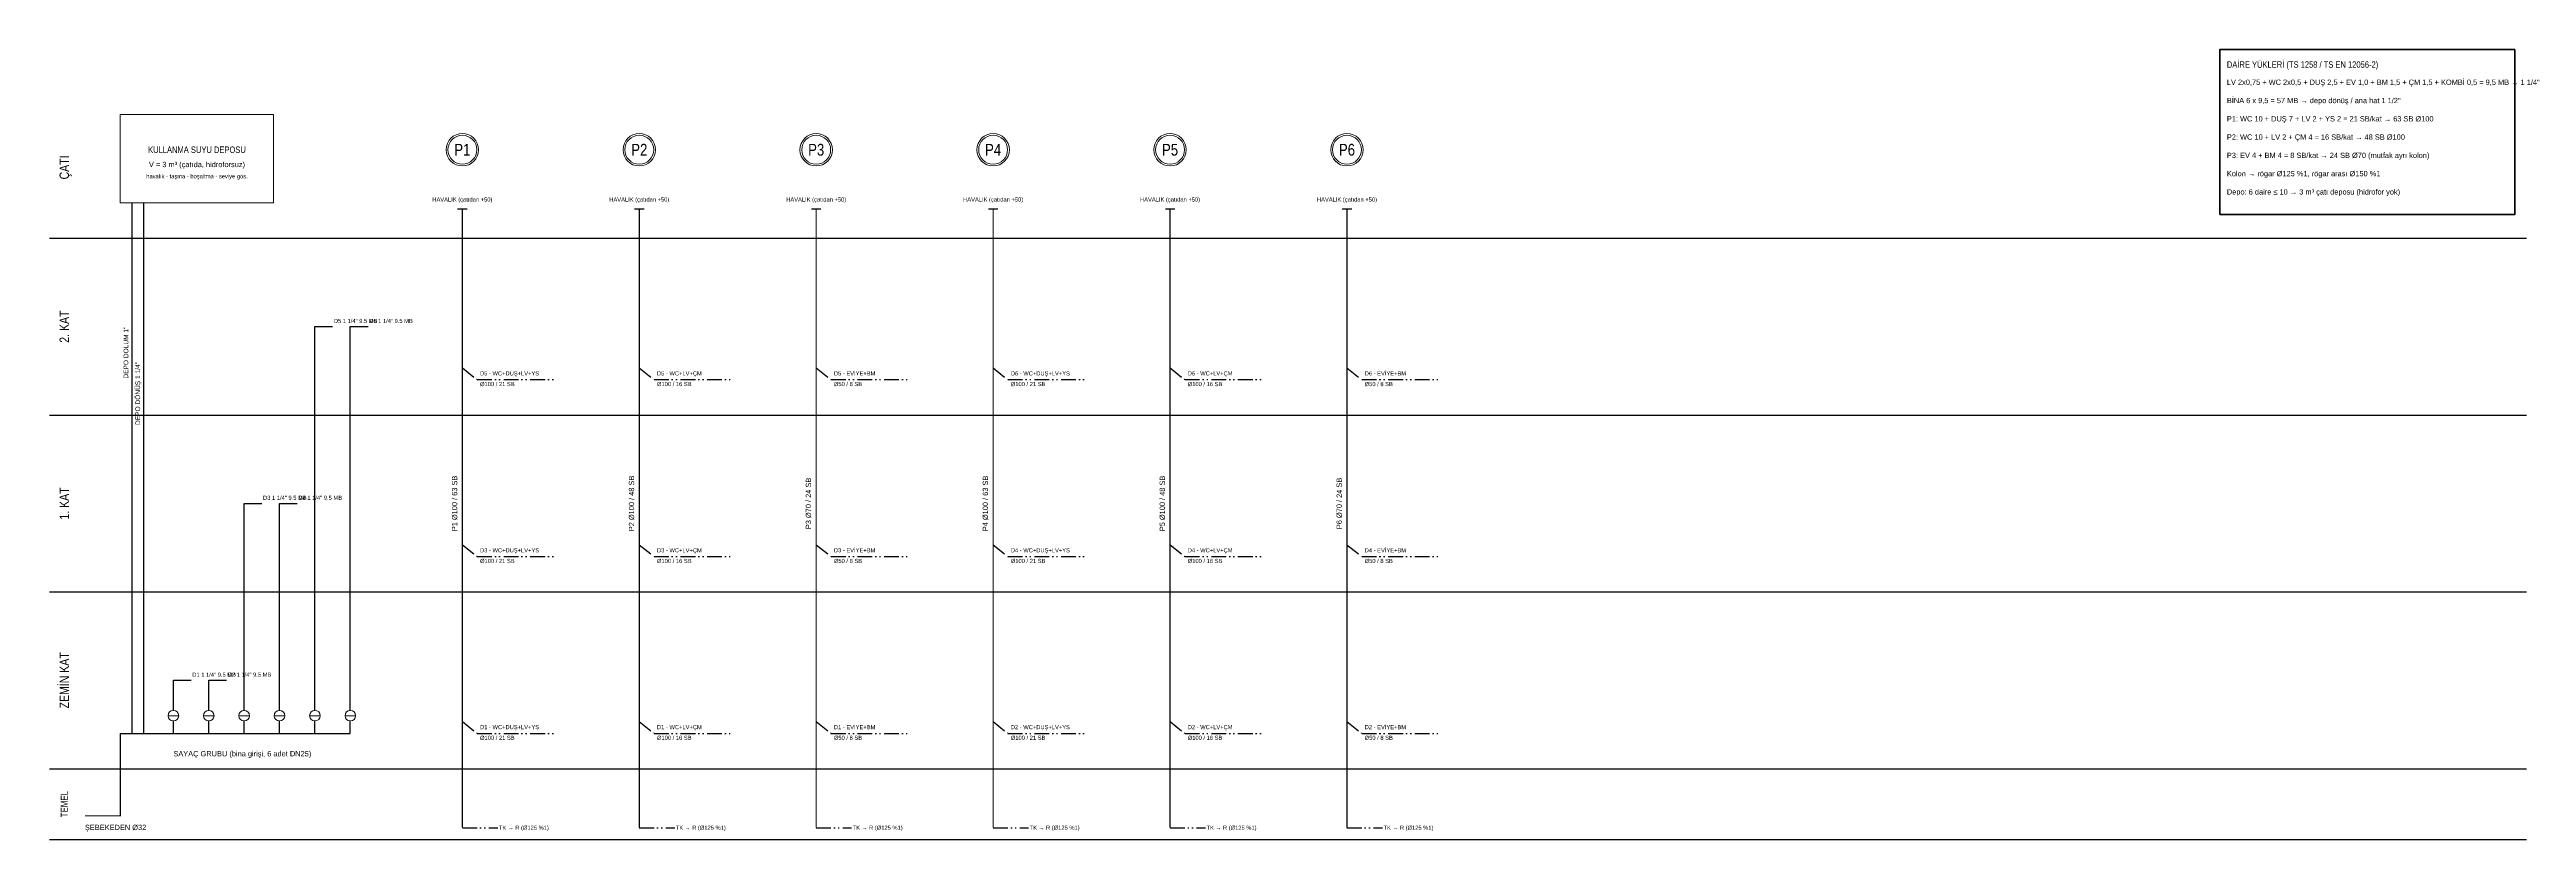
# Model space of a CAD drawing. Header units: centimetres. Extents: x -1224 to 6601, y -5301 to -1283.
# Drawn here: x -1000 to 3200, y -5220 to -3880 of the extents above; entities that cross this region are included whole.
import ezdxf
from ezdxf.enums import TextEntityAlignment as Align

# ---------------------------------------------------------------- set-up
doc = ezdxf.new("R2010")
doc.units = ezdxf.units.CM
doc.linetypes.add('ROTAS_PISSU', pattern=[45, 25, -6, 0, -6, 2, -6])
for name, color, linetype, lineweight in [('ROTAS-PAFTA', 144, 'Continuous', 35), ('ROTAS-PAFTA-YAZI', 7, 'Continuous', 25), ('ROTAS-SIHHI-CIHAZ-YAZI', 1, 'Continuous', 13), ('ROTAS-SIHHI-KOLON-NO', 1, 'Continuous', 18), ('ROTAS-SIHHI-PIS-SU', 6, 'ROTAS_PISSU', 30), ('ROTAS-SIHHI-PIS-SU-CAP', 211, 'Continuous', 18), ('ROTAS-SIHHI-SEMBOL', 1, 'Continuous', 18), ('ROTAS-SIHHI-SOGUK-SU', 5, 'Continuous', 30), ('ROTAS-SIHHI-TEMIZ-SU-CAP', 101, 'Continuous', 18)]:
    doc.layers.add(name, color=color, linetype=linetype, lineweight=lineweight)
doc.styles.add('ROTAS-YAZI', font='arial.ttf')

# ---------------------------------------------------------------- blocks, each defined once
blk = doc.blocks.new('ROTAS-S2-KOLON-NO')
at = {"color": 1}
for radius in [27.5, 24.5]:
    blk.add_circle((0, 0), radius, dxfattribs=at)
at = {"color": 6, "style": 'ROTAS-YAZI', "width": 0.8}
blk.add_attdef('NO', text='', height=20, dxfattribs=at).set_placement((0, 0), align=Align.MIDDLE_CENTER)

msp = doc.modelspace()

# ---------------------------------------------------------------- linework, layer by layer
at = {"layer": 'ROTAS-PAFTA', "color": 1}
msp.add_lwpolyline([(2680, -4160), (3180, -4160), (3180, -3880), (2680, -3880)], close=True, dxfattribs=at)
at = {"layer": 'ROTAS-PAFTA-YAZI'}
for points in [[(-1000, -4200), (3200, -4200)], [(-1000, -4500), (3200, -4500)], [(-1000, -4800), (3200, -4800)], [(-1000, -5100), (3200, -5100)], [(-1000, -5220), (3200, -5220)]]:
    msp.add_lwpolyline(points, dxfattribs=at)
at = {"layer": 'ROTAS-SIHHI-PIS-SU'}
for points in [[(-308, -4150), (-292, -4150)], [(-8, -4150), (8, -4150)], [(292, -4150), (308, -4150)], [(592, -4150), (608, -4150)], [(892, -4150), (908, -4150)], [(1192, -4150), (1208, -4150)], [(-300, -4420), (-275, -4440), (-140, -4440)], [(0, -4420), (25, -4440), (160, -4440)], [(300, -4420), (325, -4440), (460, -4440)], [(600, -4420), (625, -4440), (760, -4440)], [(900, -4420), (925, -4440), (1060, -4440)], [(1200, -4420), (1225, -4440), (1360, -4440)], [(-300, -4720), (-275, -4740), (-140, -4740)], [(0, -4720), (25, -4740), (160, -4740)], [(300, -4720), (325, -4740), (460, -4740)], [(600, -4720), (625, -4740), (760, -4740)], [(900, -4720), (925, -4740), (1060, -4740)], [(1200, -4720), (1225, -4740), (1360, -4740)], [(-300, -5020), (-275, -5040), (-140, -5040)], [(0, -5020), (25, -5040), (160, -5040)], [(300, -5020), (325, -5040), (460, -5040)], [(600, -5020), (625, -5040), (760, -5040)], [(900, -5020), (925, -5040), (1060, -5040)], [(1200, -5020), (1225, -5040), (1360, -5040)], [(-300, -5200), (-240, -5200)], [(0, -5200), (60, -5200)], [(300, -5200), (360, -5200)], [(600, -5200), (660, -5200)], [(900, -5200), (960, -5200)], [(1200, -5200), (1260, -5200)]]:
    msp.add_lwpolyline(points, dxfattribs=at)
at = {"layer": 'ROTAS-SIHHI-PIS-SU', "const_width": 2}
for points in [[(-300, -5200), (-300, -4150)], [(0, -5200), (0, -4150)], [(300, -5200), (300, -4150)], [(600, -5200), (600, -4150)], [(900, -5200), (900, -4150)], [(1200, -5200), (1200, -4150)]]:
    msp.add_lwpolyline(points, dxfattribs=at)
at = {"layer": 'ROTAS-SIHHI-SEMBOL'}
for p, q in [((-799, -5010), (-781, -5010)), ((-739, -5010), (-721, -5010)), ((-679, -5010), (-661, -5010)), ((-619, -5010), (-601, -5010)), ((-559, -5010), (-541, -5010)), ((-499, -5010), (-481, -5010))]:
    msp.add_line(p, q, dxfattribs=at)
msp.add_lwpolyline([(-880, -4140), (-620, -4140), (-620, -3990), (-880, -3990)], close=True, dxfattribs=at)
for centre in [(-790, -5010), (-730, -5010), (-670, -5010), (-610, -5010), (-550, -5010), (-490, -5010)]:
    msp.add_circle(centre, 9, dxfattribs=at)
at = {"layer": 'ROTAS-SIHHI-SOGUK-SU'}
for points in [[(-860, -5040), (-860, -4140)], [(-840, -5040), (-840, -4140)], [(-550, -5001), (-550, -4350), (-520, -4350)], [(-490, -5001), (-490, -4350), (-460, -4350)], [(-670, -5001), (-670, -4650), (-640, -4650)], [(-610, -5001), (-610, -4650), (-580, -4650)], [(-790, -5001), (-790, -4950), (-760, -4950)], [(-730, -5001), (-730, -4950), (-700, -4950)], [(-880, -5040), (-840, -5040)], [(-840, -5040), (-790, -5040), (-790, -5019)], [(-840, -5040), (-730, -5040), (-730, -5019)], [(-840, -5040), (-670, -5040), (-670, -5019)], [(-840, -5040), (-610, -5040), (-610, -5019)], [(-840, -5040), (-550, -5040), (-550, -5019)], [(-840, -5040), (-490, -5040), (-490, -5019)]]:
    msp.add_lwpolyline(points, dxfattribs=at)
at = {"layer": 'ROTAS-SIHHI-SOGUK-SU', "const_width": 2}
msp.add_lwpolyline([(-940, -5180), (-880, -5180), (-880, -5040)], dxfattribs=at)

# ---------------------------------------------------------------- block references
at = {"layer": 'ROTAS-SIHHI-KOLON-NO'}
for p, values in [((-300, -4050), {'NO': 'P1'}), ((0, -4050), {'NO': 'P2'}), ((300, -4050), {'NO': 'P3'}), ((600, -4050), {'NO': 'P4'}), ((900, -4050), {'NO': 'P5'}), ((1200, -4050), {'NO': 'P6'})]:
    msp.add_blockref('ROTAS-S2-KOLON-NO', p, dxfattribs=at).add_auto_attribs(values)

# ---------------------------------------------------------------- texts
at = {"layer": 'ROTAS-PAFTA-YAZI', "style": 'ROTAS-YAZI', "width": 0.8}
for s, height, p in [('DAİRE YÜKLERİ (TS 1258 / TS EN 12056-2)', 11, (2692, -3900)), ('LV 2x0,75 + WC 2x0,5 + DUŞ 2,5 + EV 1,0 + BM 1,5 + ÇM 1,5 + KOMBİ 0,5 = 9,5 MB → 1 1/4"', 9, (2692, -3931)), ('BİNA 6 x 9,5 = 57 MB → depo dönüş / ana hat 1 1/2"', 9, (2692, -3962)), ('P1: WC 10 + DUŞ 7 + LV 2 + YS 2 = 21 SB/kat → 63 SB Ø100', 9, (2692, -3993)), ('P2: WC 10 + LV 2 + ÇM 4 = 16 SB/kat → 48 SB Ø100', 9, (2692, -4024)), ('P3: EV 4 + BM 4 = 8 SB/kat → 24 SB Ø70 (mutfak ayrı kolon)', 9, (2692, -4055)), ('Kolon → rögar Ø125 %1, rögar arası Ø150 %1', 9, (2692, -4086)), ('Depo: 6 daire ≤ 10 → 3 m³ çatı deposu (hidrofor yok)', 9, (2692, -4117))]:
    msp.add_text(s, height=height, dxfattribs=at).set_placement(p, align=Align.TOP_LEFT)
for s, height, p in [('ÇATI', 16, (-975, -4080)), ('2. KAT', 16, (-975, -4350)), ('1. KAT', 16, (-975, -4650)), ('ZEMİN KAT', 16, (-975, -4950)), ('TEMEL', 12, (-975, -5160))]:
    msp.add_text(s, height=height, rotation=90, dxfattribs=at).set_placement(p, align=Align.MIDDLE_CENTER)
at = {"layer": 'ROTAS-SIHHI-CIHAZ-YAZI', "style": 'ROTAS-YAZI', "width": 0.8}
for s, height, p in [('KULLANMA SUYU DEPOSU', 11, (-750, -4050)), ('V = 3 m³ (çatıda, hidroforsuz)', 9, (-750, -4075)), ('havalık - taşma - boşaltma - seviye gös.', 7, (-750, -4095))]:
    msp.add_text(s, height=height, dxfattribs=at).set_placement(p, align=Align.MIDDLE_CENTER)
for p in [(-300, -4140), (0, -4140), (300, -4140), (600, -4140), (900, -4140), (1200, -4140)]:
    msp.add_text('HAVALIK (çatıdan +50)', height=7, dxfattribs=at).set_placement(p, align=Align.BOTTOM_CENTER)
for s, p in [('SAYAÇ GRUBU (bina girişi, 6 adet DN25)', (-790, -5070)), ('ŞEBEKEDEN Ø32', (-940, -5195))]:
    msp.add_text(s, height=9, dxfattribs=at).set_placement(p, align=Align.TOP_LEFT)
for p in [(-238, -5200), (62, -5200), (362, -5200), (662, -5200), (962, -5200), (1262, -5200)]:
    msp.add_text('TK → R (Ø125 %1)', height=7, dxfattribs=at).set_placement(p, align=Align.MIDDLE_LEFT)
at = {"layer": 'ROTAS-SIHHI-PIS-SU-CAP', "style": 'ROTAS-YAZI', "width": 0.8}
for s, p in [('Ø100 / 21 SB', (-270, -4444)), ('Ø100 / 16 SB', (30, -4444)), ('Ø50 / 8 SB', (330, -4444)), ('Ø100 / 21 SB', (630, -4444)), ('Ø100 / 16 SB', (930, -4444)), ('Ø50 / 8 SB', (1230, -4444)), ('Ø100 / 21 SB', (-270, -4744)), ('Ø100 / 16 SB', (30, -4744)), ('Ø50 / 8 SB', (330, -4744)), ('Ø100 / 21 SB', (630, -4744)), ('Ø100 / 16 SB', (930, -4744)), ('Ø50 / 8 SB', (1230, -4744)), ('Ø100 / 21 SB', (-270, -5044)), ('Ø100 / 16 SB', (30, -5044)), ('Ø50 / 8 SB', (330, -5044)), ('Ø100 / 21 SB', (630, -5044)), ('Ø100 / 16 SB', (930, -5044)), ('Ø50 / 8 SB', (1230, -5044))]:
    msp.add_text(s, height=7, dxfattribs=at).set_placement(p, align=Align.TOP_LEFT)
for s, p in [('D5 - WC+DUŞ+LV+YS', (-270, -4435)), ('D5 - WC+LV+ÇM', (30, -4435)), ('D5 - EVİYE+BM', (330, -4435)), ('D6 - WC+DUŞ+LV+YS', (630, -4435)), ('D6 - WC+LV+ÇM', (930, -4435)), ('D6 - EVİYE+BM', (1230, -4435)), ('D3 - WC+DUŞ+LV+YS', (-270, -4735)), ('D3 - WC+LV+ÇM', (30, -4735)), ('D3 - EVİYE+BM', (330, -4735)), ('D4 - WC+DUŞ+LV+YS', (630, -4735)), ('D4 - WC+LV+ÇM', (930, -4735)), ('D4 - EVİYE+BM', (1230, -4735)), ('D1 - WC+DUŞ+LV+YS', (-270, -5035)), ('D1 - WC+LV+ÇM', (30, -5035)), ('D1 - EVİYE+BM', (330, -5035)), ('D2 - WC+DUŞ+LV+YS', (630, -5035)), ('D2 - WC+LV+ÇM', (930, -5035)), ('D2 - EVİYE+BM', (1230, -5035))]:
    msp.add_text(s, height=7, dxfattribs=at).set_placement(p, align=Align.BOTTOM_LEFT)
for s, p in [('P1 Ø100 / 63 SB', (-306, -4650)), ('P2 Ø100 / 48 SB', (-6, -4650)), ('P3 Ø70 / 24 SB', (294, -4650)), ('P4 Ø100 / 63 SB', (594, -4650)), ('P5 Ø100 / 48 SB', (894, -4650)), ('P6 Ø70 / 24 SB', (1194, -4650))]:
    msp.add_text(s, height=9, rotation=90, dxfattribs=at).set_placement(p, align=Align.BOTTOM_CENTER)
at = {"layer": 'ROTAS-SIHHI-TEMIZ-SU-CAP', "style": 'ROTAS-YAZI', "width": 0.8}
for s, p in [('DEPO DOLUM 1"', (-864, -4350)), ('DEPO DÖNÜŞ 1 1/4"', (-844, -4410))]:
    msp.add_text(s, height=8, rotation=90, dxfattribs=at).set_placement(p, align=Align.BOTTOM_RIGHT)
for s, p in [('D5 1 1/4" 9.5 MB', (-518, -4346)), ('D6 1 1/4" 9.5 MB', (-458, -4346)), ('D3 1 1/4" 9.5 MB', (-638, -4646)), ('D4 1 1/4" 9.5 MB', (-578, -4646)), ('D1 1 1/4" 9.5 MB', (-758, -4946)), ('D2 1 1/4" 9.5 MB', (-698, -4946))]:
    msp.add_text(s, height=7, dxfattribs=at).set_placement(p, align=Align.BOTTOM_LEFT)

doc.saveas('drawing.dxf')
